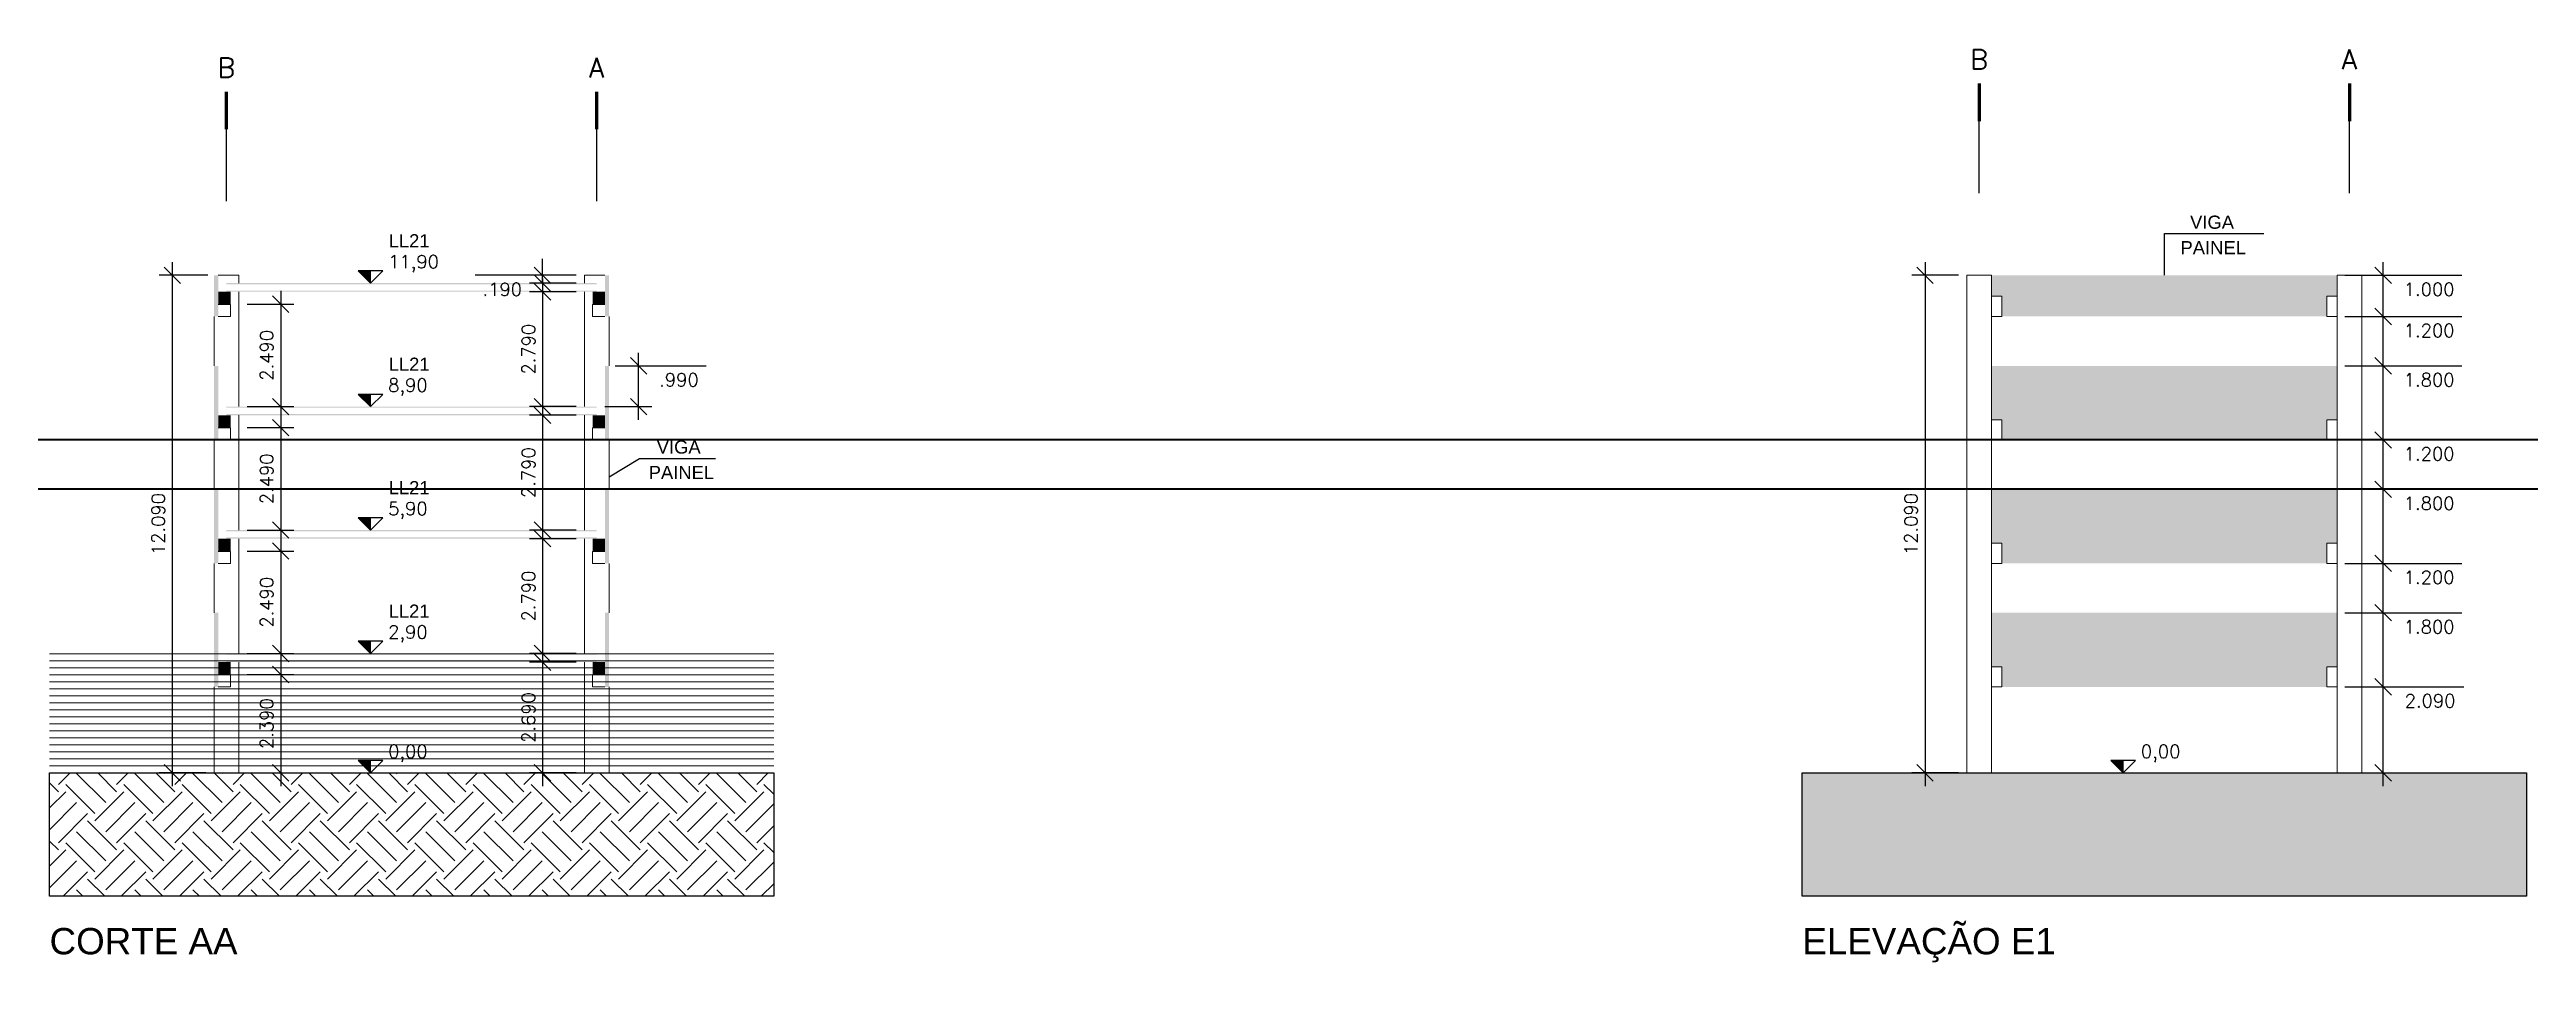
# Model space of a CAD drawing. Header units: millimetres. Extents: x 173 to 410, y -14 to 183.
# Drawn here: x 308.5 to 368.7, y 153.3 to 175.5 of the extents above; entities that cross this region are included whole.
import ezdxf
from ezdxf.enums import TextEntityAlignment as Align

# ---------------------------------------------------------------- set-up
doc = ezdxf.new("R2010")
doc.units = ezdxf.units.MM
doc.layers.get('0').update_dxf_attribs({"color": 4})
for name, color, linetype, lineweight in [('ARQ Alvenaria', 201, 'Continuous', 40), ('ARQ Estrutura', 7, 'Continuous', 50), ('ARQ Hachuras', 8, 'Continuous', 5)]:
    doc.layers.add(name, color=color, linetype=linetype, lineweight=lineweight)
for name, color, linetype in [('DIM-COTAS', 9, 'Continuous'), ('LINHA DE PISO', 6, 'Continuous'), ('SIMBOLOGIA', 1, 'Continuous'), ('SOLO', 28, 'Continuous'), ('TEXTO-2', 3, 'Continuous'), ('TEXTO-3', 4, 'Continuous')]:
    doc.layers.add(name, color=color, linetype=linetype)
doc.styles.add('RS', font='romans.shx')
doc.styles.get("Standard").update_dxf_attribs({"font": 'arial.ttf'})
doc.dimstyles.new('LE-200', dxfattribs={"dimscale": 2, "dimtxt": 0.16, "dimasz": 0.2, "dimexe": 0.16, "dimexo": 0.1, "dimgap": 0.09, "dimtad": 1, "dimdec": 3, "dimzin": 4, "dimdsep": 46, "dimtxsty": 'RS', "dimblk1": 'OBLIQUE', "dimblk2": 'OBLIQUE', "dimsah": 1, "dimcen": 0.1, "dimdle": 0.16, "dimclrt": 3, "dimadec": 0, "dimazin": 0, "dimtfac": 1, "dimtdec": 3, "dimtix": 1, "dimtmove": 2, "dimatfit": 3, "dimldrblk": 'OBLIQUE', "dimfxl": 1, "dimtolj": 1, "dimtzin": 0, "dimarcsym": 0})

msp = doc.modelspace()

# ---------------------------------------------------------------- texts
at = {"layer": 'TEXTO-2'}
for s, p in [('LL21', (316.6956, 170.6532)), ('VIGA', (360.4779, 171.1049)), ('PAINEL', (360.2444, 170.4858)), ('LL21', (316.6956, 167.6532)), ('VIGA', (323.2111, 165.6421)), ('LL21', (316.6956, 164.6532)), ('PAINEL', (323.0155, 165.023)), ('LL21', (316.6956, 161.6532))]:
    msp.add_text(s, height=0.32, dxfattribs=at).set_placement(p)
at = {"layer": 'TEXTO-3'}
for s, p in [('CORTE AA', (308.4535, 153.4736)), ('ELEVAÇÃO E1', (351.0535, 153.4736))]:
    msp.add_text(s, height=0.64, dxfattribs=at).set_placement(p)

# ---------------------------------------------------------------- blocks, each defined once
blk = doc.blocks.new('EixoVer200')
at = {"layer": 'SIMBOLOGIA'}
blk.add_line((-432.883, 356.298), (-432.883, 358.043), dxfattribs=at)
at = {"layer": 'SIMBOLOGIA', "const_width": 0.0806}
blk.add_lwpolyline([(-432.883, 358.043), (-432.883, 358.962)], dxfattribs=at)
at = {"layer": 'TEXTO-3', "style": 'RS'}
blk.add_attdef('1', text='', height=0.48, dxfattribs=at).set_placement((-432.889, 359.545), align=Align.MIDDLE_CENTER)
blk = doc.blocks.new('_OBLIQUE')
at = {"color": 0, "linetype": 'ByBlock'}
blk.add_line((-0.5, -0.5), (0.5, 0.5), dxfattribs=at)
blk = doc.blocks.new('*D23')
at = {"layer": 'Defpoints', "color": 0, "transparency": 16777216}
for p in [(321.453, 160.574), (320.436, 157.884), (321.453, 157.884)]:
    blk.add_point(p, dxfattribs=at)
at = {"layer": 'DIM-COTAS', "color": 0, "lineweight": -2, "transparency": 16777216}
for p, q in [((320.436, 160.894), (320.436, 157.564)), ((321.253, 160.574), (320.116, 160.574)), ((321.253, 157.884), (320.116, 157.884))]:
    blk.add_line(p, q, dxfattribs=at)
at = {"layer": 'DIM-COTAS', "color": 0, "lineweight": -2, "transparency": 16777216, "xscale": 0.4, "yscale": 0.4, "zscale": 0.4}
for p, rotation in [((320.436, 160.574), 90), ((320.436, 157.884), 270)]:
    blk.add_blockref('_OBLIQUE', p, dxfattribs=dict(at, rotation=rotation))
at = {"layer": 'DIM-COTAS', "color": 3, "transparency": 16777216, "insert": (320.096, 159.229), "char_height": 0.32, "attachment_point": 5, "rotation": 90, "style": 'RS'}
blk.add_mtext('\\A1;2.690', dxfattribs=at)
blk = doc.blocks.new('*D24')
at = {"layer": 'Defpoints', "color": 0, "transparency": 16777216}
for p in [(321.453, 163.574), (320.436, 160.784), (321.453, 160.784)]:
    blk.add_point(p, dxfattribs=at)
at = {"layer": 'DIM-COTAS', "color": 0, "lineweight": -2, "transparency": 16777216}
for p, q in [((320.436, 163.894), (320.436, 160.464)), ((321.253, 163.574), (320.116, 163.574)), ((321.253, 160.784), (320.116, 160.784))]:
    blk.add_line(p, q, dxfattribs=at)
at = {"layer": 'DIM-COTAS', "color": 0, "lineweight": -2, "transparency": 16777216, "xscale": 0.4, "yscale": 0.4, "zscale": 0.4}
for p, rotation in [((320.436, 163.574), 90), ((320.436, 160.784), 270)]:
    blk.add_blockref('_OBLIQUE', p, dxfattribs=dict(at, rotation=rotation))
at = {"layer": 'DIM-COTAS', "color": 3, "transparency": 16777216, "insert": (320.096, 162.179), "char_height": 0.32, "attachment_point": 5, "rotation": 90, "style": 'RS'}
blk.add_mtext('\\A1;2.790', dxfattribs=at)
blk = doc.blocks.new('*D25')
at = {"layer": 'Defpoints', "color": 0, "transparency": 16777216}
for p in [(321.453, 166.574), (320.436, 163.784), (321.453, 163.784)]:
    blk.add_point(p, dxfattribs=at)
at = {"layer": 'DIM-COTAS', "color": 0, "lineweight": -2, "transparency": 16777216}
for p, q in [((320.436, 166.894), (320.436, 163.464)), ((321.253, 166.574), (320.116, 166.574)), ((321.253, 163.784), (320.116, 163.784))]:
    blk.add_line(p, q, dxfattribs=at)
at = {"layer": 'DIM-COTAS', "color": 0, "lineweight": -2, "transparency": 16777216, "xscale": 0.4, "yscale": 0.4, "zscale": 0.4}
for p, rotation in [((320.436, 166.574), 90), ((320.436, 163.784), 270)]:
    blk.add_blockref('_OBLIQUE', p, dxfattribs=dict(at, rotation=rotation))
at = {"layer": 'DIM-COTAS', "color": 3, "transparency": 16777216, "insert": (320.096, 165.179), "char_height": 0.32, "attachment_point": 5, "rotation": 90, "style": 'RS'}
blk.add_mtext('\\A1;2.790', dxfattribs=at)
blk = doc.blocks.new('*D26')
at = {"layer": 'Defpoints', "color": 0, "transparency": 16777216}
for p in [(321.453, 169.574), (320.436, 166.784), (321.453, 166.784)]:
    blk.add_point(p, dxfattribs=at)
at = {"layer": 'DIM-COTAS', "color": 0, "lineweight": -2, "transparency": 16777216}
for p, q in [((320.436, 169.894), (320.436, 166.464)), ((321.253, 169.574), (320.116, 169.574)), ((321.253, 166.784), (320.116, 166.784))]:
    blk.add_line(p, q, dxfattribs=at)
at = {"layer": 'DIM-COTAS', "color": 0, "lineweight": -2, "transparency": 16777216, "xscale": 0.4, "yscale": 0.4, "zscale": 0.4}
for p, rotation in [((320.436, 169.574), 90), ((320.436, 166.784), 270)]:
    blk.add_blockref('_OBLIQUE', p, dxfattribs=dict(at, rotation=rotation))
at = {"layer": 'DIM-COTAS', "color": 3, "transparency": 16777216, "insert": (320.096, 168.179), "char_height": 0.32, "attachment_point": 5, "rotation": 90, "style": 'RS'}
blk.add_mtext('\\A1;2.790', dxfattribs=at)
blk = doc.blocks.new('*D27')
at = {"layer": 'Defpoints', "color": 0, "transparency": 16777216}
for p in [(320.436, 169.784), (321.453, 169.974), (321.453, 169.784)]:
    blk.add_point(p, dxfattribs=at)
at = {"layer": 'DIM-COTAS', "color": 0, "lineweight": -2, "transparency": 16777216}
for p, q in [((320.436, 169.974), (320.436, 170.374)), ((321.253, 169.974), (318.796, 169.974)), ((321.253, 169.784), (320.116, 169.784)), ((320.436, 169.784), (320.436, 169.974)), ((320.436, 169.784), (320.436, 169.384))]:
    blk.add_line(p, q, dxfattribs=at)
at = {"layer": 'DIM-COTAS', "color": 0, "lineweight": -2, "transparency": 16777216, "xscale": 0.4, "yscale": 0.4, "zscale": 0.4}
for p, rotation in [((320.436, 169.974), 270), ((320.436, 169.784), 90)]:
    blk.add_blockref('_OBLIQUE', p, dxfattribs=dict(at, rotation=rotation))
at = {"layer": 'DIM-COTAS', "color": 3, "transparency": 16777216, "insert": (319.456, 169.634), "char_height": 0.32, "attachment_point": 5, "style": 'RS'}
blk.add_mtext('\\A1;.190', dxfattribs=at)
blk = doc.blocks.new('*D28')
at = {"layer": 'Defpoints', "color": 0, "transparency": 16777216}
for p in [(313.053, 160.274), (313.053, 157.884), (314.071, 157.884)]:
    blk.add_point(p, dxfattribs=at)
at = {"layer": 'DIM-COTAS', "color": 0, "lineweight": -2, "transparency": 16777216}
for p, q in [((313.253, 160.274), (314.391, 160.274)), ((314.071, 160.594), (314.071, 157.564)), ((313.253, 157.884), (314.391, 157.884))]:
    blk.add_line(p, q, dxfattribs=at)
at = {"layer": 'DIM-COTAS', "color": 0, "lineweight": -2, "transparency": 16777216, "xscale": 0.4, "yscale": 0.4, "zscale": 0.4}
for p, rotation in [((314.071, 160.274), 90), ((314.071, 157.884), 270)]:
    blk.add_blockref('_OBLIQUE', p, dxfattribs=dict(at, rotation=rotation))
at = {"layer": 'DIM-COTAS', "color": 3, "transparency": 16777216, "insert": (313.731, 159.079), "char_height": 0.32, "attachment_point": 5, "rotation": 90, "style": 'RS'}
blk.add_mtext('\\A1;2.390', dxfattribs=at)
blk = doc.blocks.new('*D29')
at = {"layer": 'Defpoints', "color": 0, "transparency": 16777216}
for p in [(313.053, 163.274), (313.053, 160.784), (314.071, 160.784)]:
    blk.add_point(p, dxfattribs=at)
at = {"layer": 'DIM-COTAS', "color": 0, "lineweight": -2, "transparency": 16777216}
for p, q in [((313.253, 163.274), (314.391, 163.274)), ((314.071, 163.594), (314.071, 160.464)), ((313.253, 160.784), (314.391, 160.784))]:
    blk.add_line(p, q, dxfattribs=at)
at = {"layer": 'DIM-COTAS', "color": 0, "lineweight": -2, "transparency": 16777216, "xscale": 0.4, "yscale": 0.4, "zscale": 0.4}
for p, rotation in [((314.071, 163.274), 90), ((314.071, 160.784), 270)]:
    blk.add_blockref('_OBLIQUE', p, dxfattribs=dict(at, rotation=rotation))
at = {"layer": 'DIM-COTAS', "color": 3, "transparency": 16777216, "insert": (313.731, 162.029), "char_height": 0.32, "attachment_point": 5, "rotation": 90, "style": 'RS'}
blk.add_mtext('\\A1;2.490', dxfattribs=at)
blk = doc.blocks.new('*D30')
at = {"layer": 'Defpoints', "color": 0, "transparency": 16777216}
for p in [(313.053, 166.274), (313.053, 163.784), (314.071, 163.784)]:
    blk.add_point(p, dxfattribs=at)
at = {"layer": 'DIM-COTAS', "color": 0, "lineweight": -2, "transparency": 16777216}
for p, q in [((313.253, 166.274), (314.391, 166.274)), ((314.071, 166.594), (314.071, 163.464)), ((313.253, 163.784), (314.391, 163.784))]:
    blk.add_line(p, q, dxfattribs=at)
at = {"layer": 'DIM-COTAS', "color": 0, "lineweight": -2, "transparency": 16777216, "xscale": 0.4, "yscale": 0.4, "zscale": 0.4}
for p, rotation in [((314.071, 166.274), 90), ((314.071, 163.784), 270)]:
    blk.add_blockref('_OBLIQUE', p, dxfattribs=dict(at, rotation=rotation))
at = {"layer": 'DIM-COTAS', "color": 3, "transparency": 16777216, "insert": (313.731, 165.029), "char_height": 0.32, "attachment_point": 5, "rotation": 90, "style": 'RS'}
blk.add_mtext('\\A1;2.490', dxfattribs=at)
blk = doc.blocks.new('*D31')
at = {"layer": 'Defpoints', "color": 0, "transparency": 16777216}
for p in [(313.053, 169.274), (313.053, 166.784), (314.071, 166.784)]:
    blk.add_point(p, dxfattribs=at)
at = {"layer": 'DIM-COTAS', "color": 0, "lineweight": -2, "transparency": 16777216}
for p, q in [((313.253, 169.274), (314.391, 169.274)), ((314.071, 169.594), (314.071, 166.464)), ((313.253, 166.784), (314.391, 166.784))]:
    blk.add_line(p, q, dxfattribs=at)
at = {"layer": 'DIM-COTAS', "color": 0, "lineweight": -2, "transparency": 16777216, "xscale": 0.4, "yscale": 0.4, "zscale": 0.4}
for p, rotation in [((314.071, 169.274), 90), ((314.071, 166.784), 270)]:
    blk.add_blockref('_OBLIQUE', p, dxfattribs=dict(at, rotation=rotation))
at = {"layer": 'DIM-COTAS', "color": 3, "transparency": 16777216, "insert": (313.731, 168.029), "char_height": 0.32, "attachment_point": 5, "rotation": 90, "style": 'RS'}
blk.add_mtext('\\A1;2.490', dxfattribs=at)
blk = doc.blocks.new('*D32')
at = {"layer": 'Defpoints', "color": 0, "transparency": 16777216}
for p in [(312.503, 169.974), (311.436, 157.884), (312.453, 157.884)]:
    blk.add_point(p, dxfattribs=at)
at = {"layer": 'DIM-COTAS', "color": 0, "lineweight": -2, "transparency": 16777216}
for p, q in [((312.303, 169.974), (311.116, 169.974)), ((311.436, 170.294), (311.436, 157.564)), ((312.253, 157.884), (311.116, 157.884))]:
    blk.add_line(p, q, dxfattribs=at)
at = {"layer": 'DIM-COTAS', "color": 0, "lineweight": -2, "transparency": 16777216, "xscale": 0.4, "yscale": 0.4, "zscale": 0.4}
for p, rotation in [((311.436, 169.974), 90), ((311.436, 157.884), 270)]:
    blk.add_blockref('_OBLIQUE', p, dxfattribs=dict(at, rotation=rotation))
at = {"layer": 'DIM-COTAS', "color": 3, "transparency": 16777216, "insert": (311.096, 163.929), "char_height": 0.32, "attachment_point": 5, "rotation": 90, "style": 'RS'}
blk.add_mtext('\\A1;12.090', dxfattribs=at)
blk = doc.blocks.new('inc0')
at = {"layer": 'SIMBOLOGIA', "linetype": 'Continuous'}
blk.add_hatch(color=256, dxfattribs=at).paths.add_polyline_path([(0, 0.186), (-0.188, 0.186), (0, 0)])
blk.add_line((0, 0), (0, 0.186), dxfattribs=at)
at = {"layer": 'SIMBOLOGIA', "color": 3, "linetype": 'Continuous'}
blk.add_lwpolyline([(0.188, 0.186), (-0.188, 0.186), (0, 0)], close=True, dxfattribs=at)
at = {"layer": 'SIMBOLOGIA', "linetype": 'Continuous', "style": 'RS'}
blk.add_attdef('%%U0.00%%U', (0.268, 0.226), '', height=0.2, dxfattribs=at)
at = {"layer": 'TEXTO-3', "style": 'RS'}
blk.add_attdef('0.00', (0.268, 0.226), '', height=0.2, dxfattribs=at)
blk = doc.blocks.new('*D46')
at = {"layer": 'Defpoints', "color": 0, "transparency": 16777216}
for p in [(322.003, 167.774), (321.753, 166.784), (322.771, 166.784)]:
    blk.add_point(p, dxfattribs=at)
at = {"layer": 'DIM-COTAS', "color": 0, "lineweight": -2, "transparency": 16777216}
for p, q in [((322.771, 166.464), (322.771, 168.094)), ((322.203, 167.774), (324.411, 167.774)), ((321.953, 166.784), (323.091, 166.784))]:
    blk.add_line(p, q, dxfattribs=at)
at = {"layer": 'DIM-COTAS', "color": 0, "lineweight": -2, "transparency": 16777216, "xscale": 0.4, "yscale": 0.4, "zscale": 0.4}
for p, rotation in [((322.771, 167.774), 90), ((322.771, 166.784), 270)]:
    blk.add_blockref('_OBLIQUE', p, dxfattribs=dict(at, rotation=rotation))
at = {"layer": 'DIM-COTAS', "color": 3, "transparency": 16777216, "insert": (323.751, 167.434), "char_height": 0.32, "attachment_point": 5, "style": 'RS'}
blk.add_mtext('\\A1;.990', dxfattribs=at)
blk = doc.blocks.new('*D47')
at = {"layer": 'Defpoints', "color": 0, "transparency": 16777216}
for p in [(364.043, 159.974), (364.453, 157.884), (365.171, 157.884)]:
    blk.add_point(p, dxfattribs=at)
at = {"layer": 'DIM-COTAS', "color": 0, "lineweight": -2, "transparency": 16777216}
for p, q in [((365.171, 157.564), (365.171, 160.294)), ((364.243, 159.974), (367.131, 159.974)), ((364.653, 157.884), (365.491, 157.884))]:
    blk.add_line(p, q, dxfattribs=at)
at = {"layer": 'DIM-COTAS', "color": 0, "lineweight": -2, "transparency": 16777216, "xscale": 0.4, "yscale": 0.4, "zscale": 0.4}
for p, rotation in [((365.171, 159.974), 90), ((365.171, 157.884), 270)]:
    blk.add_blockref('_OBLIQUE', p, dxfattribs=dict(at, rotation=rotation))
at = {"layer": 'DIM-COTAS', "color": 3, "transparency": 16777216, "insert": (366.311, 159.634), "char_height": 0.32, "attachment_point": 5, "style": 'RS'}
blk.add_mtext('\\A1;2.090', dxfattribs=at)
blk = doc.blocks.new('*D48')
at = {"layer": 'Defpoints', "color": 0, "transparency": 16777216}
for p in [(364.043, 161.774), (364.043, 159.974), (365.171, 159.974)]:
    blk.add_point(p, dxfattribs=at)
at = {"layer": 'DIM-COTAS', "color": 0, "lineweight": -2, "transparency": 16777216}
for p, q in [((365.171, 159.654), (365.171, 162.094)), ((364.243, 161.774), (367.086, 161.774)), ((364.243, 159.974), (365.491, 159.974))]:
    blk.add_line(p, q, dxfattribs=at)
at = {"layer": 'DIM-COTAS', "color": 0, "lineweight": -2, "transparency": 16777216, "xscale": 0.4, "yscale": 0.4, "zscale": 0.4}
for p, rotation in [((365.171, 161.774), 90), ((365.171, 159.974), 270)]:
    blk.add_blockref('_OBLIQUE', p, dxfattribs=dict(at, rotation=rotation))
at = {"layer": 'DIM-COTAS', "color": 3, "transparency": 16777216, "insert": (366.289, 161.434), "char_height": 0.32, "attachment_point": 5, "style": 'RS'}
blk.add_mtext('\\A1;1.800', dxfattribs=at)
blk = doc.blocks.new('*D49')
at = {"layer": 'Defpoints', "color": 0, "transparency": 16777216}
for p in [(364.043, 162.974), (364.043, 161.774), (365.171, 161.774)]:
    blk.add_point(p, dxfattribs=at)
at = {"layer": 'DIM-COTAS', "color": 0, "lineweight": -2, "transparency": 16777216}
for p, q in [((365.171, 161.454), (365.171, 163.294)), ((364.243, 162.974), (367.086, 162.974)), ((364.243, 161.774), (365.491, 161.774))]:
    blk.add_line(p, q, dxfattribs=at)
at = {"layer": 'DIM-COTAS', "color": 0, "lineweight": -2, "transparency": 16777216, "xscale": 0.4, "yscale": 0.4, "zscale": 0.4}
for p, rotation in [((365.171, 162.974), 90), ((365.171, 161.774), 270)]:
    blk.add_blockref('_OBLIQUE', p, dxfattribs=dict(at, rotation=rotation))
at = {"layer": 'DIM-COTAS', "color": 3, "transparency": 16777216, "insert": (366.289, 162.634), "char_height": 0.32, "attachment_point": 5, "style": 'RS'}
blk.add_mtext('\\A1;1.200', dxfattribs=at)
blk = doc.blocks.new('*D50')
at = {"layer": 'Defpoints', "color": 0, "transparency": 16777216}
for p in [(364.043, 164.774), (364.453, 162.974), (365.171, 162.974)]:
    blk.add_point(p, dxfattribs=at)
at = {"layer": 'DIM-COTAS', "color": 0, "lineweight": -2, "transparency": 16777216}
for p, q in [((365.171, 162.654), (365.171, 165.094)), ((364.243, 164.774), (367.086, 164.774)), ((364.653, 162.974), (365.491, 162.974))]:
    blk.add_line(p, q, dxfattribs=at)
at = {"layer": 'DIM-COTAS', "color": 0, "lineweight": -2, "transparency": 16777216, "xscale": 0.4, "yscale": 0.4, "zscale": 0.4}
for p, rotation in [((365.171, 164.774), 90), ((365.171, 162.974), 270)]:
    blk.add_blockref('_OBLIQUE', p, dxfattribs=dict(at, rotation=rotation))
at = {"layer": 'DIM-COTAS', "color": 3, "transparency": 16777216, "insert": (366.289, 164.434), "char_height": 0.32, "attachment_point": 5, "style": 'RS'}
blk.add_mtext('\\A1;1.800', dxfattribs=at)
blk = doc.blocks.new('*D51')
at = {"layer": 'Defpoints', "color": 0, "transparency": 16777216}
for p in [(364.043, 165.974), (364.043, 164.774), (365.171, 164.774)]:
    blk.add_point(p, dxfattribs=at)
at = {"layer": 'DIM-COTAS', "color": 0, "lineweight": -2, "transparency": 16777216}
for p, q in [((365.171, 164.454), (365.171, 166.294)), ((364.243, 165.974), (367.086, 165.974)), ((364.243, 164.774), (365.491, 164.774))]:
    blk.add_line(p, q, dxfattribs=at)
at = {"layer": 'DIM-COTAS', "color": 0, "lineweight": -2, "transparency": 16777216, "xscale": 0.4, "yscale": 0.4, "zscale": 0.4}
for p, rotation in [((365.171, 165.974), 90), ((365.171, 164.774), 270)]:
    blk.add_blockref('_OBLIQUE', p, dxfattribs=dict(at, rotation=rotation))
at = {"layer": 'DIM-COTAS', "color": 3, "transparency": 16777216, "insert": (366.289, 165.634), "char_height": 0.32, "attachment_point": 5, "style": 'RS'}
blk.add_mtext('\\A1;1.200', dxfattribs=at)
blk = doc.blocks.new('*D52')
at = {"layer": 'Defpoints', "color": 0, "transparency": 16777216}
for p in [(364.043, 167.774), (364.453, 165.974), (365.171, 165.974)]:
    blk.add_point(p, dxfattribs=at)
at = {"layer": 'DIM-COTAS', "color": 0, "lineweight": -2, "transparency": 16777216}
for p, q in [((365.171, 165.654), (365.171, 168.094)), ((364.243, 167.774), (367.086, 167.774)), ((364.653, 165.974), (365.491, 165.974))]:
    blk.add_line(p, q, dxfattribs=at)
at = {"layer": 'DIM-COTAS', "color": 0, "lineweight": -2, "transparency": 16777216, "xscale": 0.4, "yscale": 0.4, "zscale": 0.4}
for p, rotation in [((365.171, 167.774), 90), ((365.171, 165.974), 270)]:
    blk.add_blockref('_OBLIQUE', p, dxfattribs=dict(at, rotation=rotation))
at = {"layer": 'DIM-COTAS', "color": 3, "transparency": 16777216, "insert": (366.289, 167.434), "char_height": 0.32, "attachment_point": 5, "style": 'RS'}
blk.add_mtext('\\A1;1.800', dxfattribs=at)
blk = doc.blocks.new('*D53')
at = {"layer": 'Defpoints', "color": 0, "transparency": 16777216}
for p in [(364.043, 168.974), (364.043, 167.774), (365.171, 167.774)]:
    blk.add_point(p, dxfattribs=at)
at = {"layer": 'DIM-COTAS', "color": 0, "lineweight": -2, "transparency": 16777216}
for p, q in [((365.171, 167.454), (365.171, 169.294)), ((364.243, 168.974), (367.086, 168.974)), ((364.243, 167.774), (365.491, 167.774))]:
    blk.add_line(p, q, dxfattribs=at)
at = {"layer": 'DIM-COTAS', "color": 0, "lineweight": -2, "transparency": 16777216, "xscale": 0.4, "yscale": 0.4, "zscale": 0.4}
for p, rotation in [((365.171, 168.974), 90), ((365.171, 167.774), 270)]:
    blk.add_blockref('_OBLIQUE', p, dxfattribs=dict(at, rotation=rotation))
at = {"layer": 'DIM-COTAS', "color": 3, "transparency": 16777216, "insert": (366.289, 168.634), "char_height": 0.32, "attachment_point": 5, "style": 'RS'}
blk.add_mtext('\\A1;1.200', dxfattribs=at)
blk = doc.blocks.new('*D54')
at = {"layer": 'Defpoints', "color": 0, "transparency": 16777216}
for p in [(364.043, 169.974), (364.453, 168.974), (365.171, 168.974)]:
    blk.add_point(p, dxfattribs=at)
at = {"layer": 'DIM-COTAS', "color": 0, "lineweight": -2, "transparency": 16777216}
for p, q in [((364.243, 169.974), (367.086, 169.974)), ((365.171, 168.654), (365.171, 170.294)), ((364.653, 168.974), (365.491, 168.974))]:
    blk.add_line(p, q, dxfattribs=at)
at = {"layer": 'DIM-COTAS', "color": 0, "lineweight": -2, "transparency": 16777216, "xscale": 0.4, "yscale": 0.4, "zscale": 0.4}
for p, rotation in [((365.171, 169.974), 90), ((365.171, 168.974), 270)]:
    blk.add_blockref('_OBLIQUE', p, dxfattribs=dict(at, rotation=rotation))
at = {"layer": 'DIM-COTAS', "color": 3, "transparency": 16777216, "insert": (366.289, 169.634), "char_height": 0.32, "attachment_point": 5, "style": 'RS'}
blk.add_mtext('\\A1;1.000', dxfattribs=at)
blk = doc.blocks.new('*D55')
at = {"layer": 'Defpoints', "color": 0, "transparency": 16777216}
for p in [(355.053, 169.974), (354.036, 157.884), (355.053, 157.884)]:
    blk.add_point(p, dxfattribs=at)
at = {"layer": 'DIM-COTAS', "color": 0, "lineweight": -2, "transparency": 16777216}
for p, q in [((354.853, 169.974), (353.716, 169.974)), ((354.036, 170.294), (354.036, 157.564)), ((354.853, 157.884), (353.716, 157.884))]:
    blk.add_line(p, q, dxfattribs=at)
at = {"layer": 'DIM-COTAS', "color": 0, "lineweight": -2, "transparency": 16777216, "xscale": 0.4, "yscale": 0.4, "zscale": 0.4}
for p, rotation in [((354.036, 169.974), 90), ((354.036, 157.884), 270)]:
    blk.add_blockref('_OBLIQUE', p, dxfattribs=dict(at, rotation=rotation))
at = {"layer": 'DIM-COTAS', "color": 3, "transparency": 16777216, "insert": (353.696, 163.929), "char_height": 0.32, "attachment_point": 5, "rotation": 90, "style": 'RS'}
blk.add_mtext('\\A1;12.090', dxfattribs=at)

# ---------------------------------------------------------------- dimensions: what is measured, and where the dimension line sits
at = {"layer": 'DIM-COTAS'}
for base, p1, p2, picture, middle in [((320.4356, 169.7838), (321.4535, 169.9738), (321.4535, 169.7838), '*D27', (319.4556, 169.6338)), ((365.1714, 168.9738), (364.0435, 169.9738), (364.4535, 168.9738), '*D54', (366.2885, 169.6338)), ((365.1714, 167.7738), (364.0435, 168.9738), (364.0435, 167.7738), '*D53', (366.2885, 168.6338)), ((322.7714, 166.7838), (322.0035, 167.7738), (321.7535, 166.7838), '*D46', (323.7514, 167.4338)), ((365.1714, 165.9738), (364.0435, 167.7738), (364.4535, 165.9738), '*D52', (366.2885, 167.4338)), ((365.1714, 164.7738), (364.0435, 165.9738), (364.0435, 164.7738), '*D51', (366.2885, 165.6338)), ((365.1714, 162.9738), (364.0435, 164.7738), (364.4535, 162.9738), '*D50', (366.2885, 164.4338)), ((365.1714, 161.7738), (364.0435, 162.9738), (364.0435, 161.7738), '*D49', (366.2885, 162.6338)), ((365.1714, 159.9738), (364.0435, 161.7738), (364.0435, 159.9738), '*D48', (366.2885, 161.4338)), ((365.1714, 157.8838), (364.0435, 159.9738), (364.4535, 157.8838), '*D47', (366.3114, 159.6338))]:
    dim = msp.add_linear_dim(base=base, p1=p1, p2=p2, angle=90, dimstyle='LE-200', override={"dimjust": 3}, dxfattribs=at)
    dim.commit()
    dim.dimension.update_dxf_attribs({"geometry": picture, "text_midpoint": middle})
for base, p1, p2, picture, middle in [((311.4356, 157.8838), (312.5035, 169.9738), (312.4535, 157.8838), '*D32', (311.0956, 163.9288)), ((320.4356, 166.7838), (321.4535, 169.5738), (321.4535, 166.7838), '*D26', (320.0956, 168.1788)), ((354.0356, 157.8838), (355.0535, 169.9738), (355.0535, 157.8838), '*D55', (353.6956, 163.9288)), ((314.0714, 166.7838), (313.0535, 169.2738), (313.0535, 166.7838), '*D31', (313.7314, 168.0288)), ((320.4356, 163.7838), (321.4535, 166.5738), (321.4535, 163.7838), '*D25', (320.0956, 165.1788)), ((314.0714, 163.7838), (313.0535, 166.2738), (313.0535, 163.7838), '*D30', (313.7314, 165.0288)), ((320.4356, 160.7838), (321.4535, 163.5738), (321.4535, 160.7838), '*D24', (320.0956, 162.1788)), ((314.0714, 160.7838), (313.0535, 163.2738), (313.0535, 160.7838), '*D29', (313.7314, 162.0288)), ((320.4356, 157.8838), (321.4535, 160.5738), (321.4535, 157.8838), '*D23', (320.0956, 159.2288)), ((314.0714, 157.8838), (313.0535, 160.2738), (313.0535, 157.8838), '*D28', (313.7314, 159.0788))]:
    dim = msp.add_linear_dim(base=base, p1=p1, p2=p2, angle=90, dimstyle='LE-200', dxfattribs=at)
    dim.commit()
    dim.dimension.update_dxf_attribs({"geometry": picture, "text_midpoint": middle})

# ---------------------------------------------------------------- hatches: boundary and pattern name
at = {"layer": 'ARQ Hachuras'}
for points in [[(312.4535, 168.9738), (312.4535, 169.9738), (312.5535, 169.9738), (312.5535, 168.9738)], [(312.7535, 169.7549), (312.7535, 169.7838), (321.7535, 169.7838), (321.7535, 169.7549)], [(321.9535, 168.9738), (321.9535, 169.9738), (322.0535, 169.9738), (322.0535, 168.9738)], [(312.5535, 169.2738), (312.5535, 169.5738), (312.8535, 169.5738), (312.8535, 169.2738)], [(312.7535, 169.5738), (312.7535, 169.6037), (321.7535, 169.6037), (321.7535, 169.5738)], [(321.6535, 169.2738), (321.6535, 169.5738), (321.9535, 169.5738), (321.9535, 169.2738)], [(312.4535, 165.9738), (312.4535, 167.7738), (312.5535, 167.7738), (312.5535, 165.9738)], [(321.9535, 165.9738), (321.9535, 167.7738), (322.0535, 167.7738), (322.0535, 165.9738)], [(312.7535, 166.7547), (312.7535, 166.7838), (321.7535, 166.7838), (321.7535, 166.7547)], [(312.5535, 166.2738), (312.5535, 166.5738), (312.8535, 166.5738), (312.8535, 166.2738)], [(312.7535, 166.5738), (312.7535, 166.6039), (321.7535, 166.6039), (321.7535, 166.5738)], [(321.6535, 166.2738), (321.6535, 166.5738), (321.9535, 166.5738), (321.9535, 166.2738)], [(312.4535, 162.9738), (312.4535, 164.7738), (312.5535, 164.7738), (312.5535, 162.9738)], [(321.9535, 162.9738), (321.9535, 164.7738), (322.0535, 164.7738), (322.0535, 162.9738)], [(312.7535, 163.7547), (312.7535, 163.7838), (321.7535, 163.7838), (321.7535, 163.7547)], [(312.5535, 163.2738), (312.5535, 163.5738), (312.8535, 163.5738), (312.8535, 163.2738)], [(312.7535, 163.5738), (312.7535, 163.6039), (321.7535, 163.6039), (321.7535, 163.5738)], [(321.6535, 163.2738), (321.6535, 163.5738), (321.9535, 163.5738), (321.9535, 163.2738)], [(312.4535, 159.9738), (312.4535, 161.7738), (312.5535, 161.7738), (312.5535, 159.9738)], [(321.9535, 159.9738), (321.9535, 161.7738), (322.0535, 161.7738), (322.0535, 159.9738)], [(312.7535, 160.7547), (312.7535, 160.7838), (321.7535, 160.7838), (321.7535, 160.7547)], [(312.5535, 160.2738), (312.5535, 160.5738), (312.8535, 160.5738), (312.8535, 160.2738)], [(312.7535, 160.5738), (312.7535, 160.6039), (321.7535, 160.6039), (321.7535, 160.5738)], [(321.6535, 160.2738), (321.6535, 160.5738), (321.9535, 160.5738), (321.9535, 160.2738)]]:
    msp.add_hatch(color=256, dxfattribs=at).paths.add_polyline_path(points, flags=17)
h = msp.add_hatch(color=256, dxfattribs=at)
h.paths.add_polyline_path([(363.7935, 168.9738), (363.7935, 169.4738), (364.0435, 169.4738), (364.0435, 169.9738), (355.6635, 169.9738), (355.6635, 169.4738), (355.9135, 169.4738), (355.9135, 168.9738)])
h.paths.add_polyline_path([(355.6635, 167.7738), (355.6635, 166.4738), (355.9135, 166.4738), (355.9135, 165.9738), (363.7935, 165.9738), (363.7935, 166.4738), (364.0435, 166.4738), (364.0435, 167.7738)])
h.paths.add_polyline_path([(363.7935, 162.9738), (363.7935, 163.4738), (364.0435, 163.4738), (364.0435, 164.7738), (355.6635, 164.7738), (355.6635, 163.4738), (355.9135, 163.4738), (355.9135, 162.9738)])
h.paths.add_polyline_path([(355.6635, 161.7738), (355.6635, 160.4738), (355.9135, 160.4738), (355.9135, 159.9738), (363.7935, 159.9738), (363.7935, 160.4738), (364.0435, 160.4738), (364.0435, 161.7738)])
at = {"layer": 'SOLO'}
h = msp.add_hatch(dxfattribs=at)
h.set_pattern_fill('EARTH', color=1, scale=4, angle=45, style=0)
h.set_pattern_definition([(45, (1618.2307, -419.3988), (1e-16, 1.41421356), [1, -1]), (45, (1617.9655, -419.1336), (1e-16, 1.41421356), [1, -1]), (45, (1617.7003, -418.8685), (1e-16, 1.41421356), [1, -1]), (135, (1617.7003, -418.6917), (-1.41421356, 2e-16), [1, -1]), (135, (1617.9655, -418.4265), (-1.41421356, 2e-16), [1, -1]), (135, (1618.2307, -418.1614), (-1.41421356, 2e-16), [1, -1])])
h.paths.add_polyline_path([(308.4535, 157.8838), (326.0535, 157.8838), (326.0535, 154.8838), (308.4535, 154.8838)])
msp.add_hatch(color=256, dxfattribs=at).paths.add_polyline_path([(351.0535, 157.8838), (368.6535, 157.8838), (368.6535, 154.8838), (351.0535, 154.8838)])

# ---------------------------------------------------------------- linework, layer by layer
at = {"layer": 'ARQ Alvenaria'}
for p in [(321.2535, 165.9838), (321.2535, 164.7838)]:
    msp.add_xline(p, (1, 0), dxfattribs=at)
at = {"layer": 'ARQ Estrutura', "lineweight": 0}
for p, q in [((312.5535, 169.9738), (313.0535, 169.9738)), ((313.0535, 169.7838), (313.0535, 169.9738)), ((321.4535, 169.7838), (321.4535, 169.9738)), ((321.4535, 169.9738), (321.9535, 169.9738)), ((355.6535, 169.9738), (355.0535, 169.9738)), ((355.0535, 169.9738), (355.0535, 157.8838)), ((355.6535, 157.8838), (355.6535, 169.9738)), ((364.6535, 169.9738), (364.0535, 169.9738)), ((364.0535, 169.9738), (364.0535, 157.8838)), ((364.6535, 157.8838), (364.6535, 169.9738)), ((312.5535, 169.2638), (312.8535, 169.2638)), ((312.8535, 168.9738), (312.8535, 169.2638)), ((313.0535, 166.7838), (313.0535, 169.5738)), ((321.4535, 166.7838), (321.4535, 169.5738)), ((321.6535, 168.9738), (321.6535, 169.2638)), ((321.6535, 169.2638), (321.9535, 169.2638)), ((355.9035, 169.4638), (355.6535, 169.4638)), ((355.6535, 169.4638), (355.6535, 168.9738)), ((355.9035, 168.9738), (355.9035, 169.4638)), ((363.8035, 168.9738), (363.8035, 169.4638)), ((363.8035, 169.4638), (364.0535, 169.4638)), ((364.0535, 169.4638), (364.0535, 168.9738)), ((312.4535, 167.7738), (312.4535, 168.9738)), ((312.5535, 168.9738), (312.8535, 168.9738)), ((321.6535, 168.9738), (321.9535, 168.9738)), ((322.0535, 167.7738), (322.0535, 168.9738)), ((355.6535, 168.9738), (355.9035, 168.9738)), ((364.0535, 168.9738), (363.8035, 168.9738)), ((312.5535, 166.2638), (312.8535, 166.2638)), ((312.8535, 165.9738), (312.8535, 166.2638)), ((313.0535, 163.7838), (313.0535, 166.5738)), ((321.4535, 163.7838), (321.4535, 166.5738)), ((321.6535, 165.9738), (321.6535, 166.2638)), ((321.6535, 166.2638), (321.9535, 166.2638)), ((355.9035, 166.4638), (355.6535, 166.4638)), ((355.6535, 166.4638), (355.6535, 165.9738)), ((355.9035, 165.9738), (355.9035, 166.4638)), ((363.8035, 165.9738), (363.8035, 166.4638)), ((363.8035, 166.4638), (364.0535, 166.4638)), ((364.0535, 166.4638), (364.0535, 165.9738)), ((312.4535, 164.7738), (312.4535, 165.9738)), ((312.5535, 165.9738), (312.8535, 165.9738)), ((321.6535, 165.9738), (321.9535, 165.9738)), ((322.0535, 164.7738), (322.0535, 165.9738)), ((355.6535, 165.9738), (355.9035, 165.9738)), ((364.0535, 165.9738), (363.8035, 165.9738)), ((312.5535, 163.2638), (312.8535, 163.2638)), ((312.8535, 162.9738), (312.8535, 163.2638)), ((313.0535, 160.7838), (313.0535, 163.5738)), ((321.4535, 160.7838), (321.4535, 163.5738)), ((321.6535, 162.9738), (321.6535, 163.2638)), ((321.6535, 163.2638), (321.9535, 163.2638)), ((355.9035, 163.4638), (355.6535, 163.4638)), ((355.6535, 163.4638), (355.6535, 162.9738)), ((355.9035, 162.9738), (355.9035, 163.4638)), ((363.8035, 162.9738), (363.8035, 163.4638)), ((363.8035, 163.4638), (364.0535, 163.4638)), ((364.0535, 163.4638), (364.0535, 162.9738)), ((312.4535, 161.7738), (312.4535, 162.9738)), ((312.5535, 162.9738), (312.8535, 162.9738)), ((321.6535, 162.9738), (321.9535, 162.9738)), ((322.0535, 161.7738), (322.0535, 162.9738)), ((355.6535, 162.9738), (355.9035, 162.9738)), ((364.0535, 162.9738), (363.8035, 162.9738)), ((312.5535, 160.2638), (312.8535, 160.2638)), ((312.8535, 159.9738), (312.8535, 160.2638)), ((313.0535, 157.8838), (313.0535, 160.5738)), ((321.4535, 157.8838), (321.4535, 160.5738)), ((321.6535, 159.9738), (321.6535, 160.2638)), ((321.6535, 160.2638), (321.9535, 160.2638)), ((355.9035, 160.4638), (355.6535, 160.4638)), ((355.6535, 160.4638), (355.6535, 159.9738)), ((355.9035, 159.9738), (355.9035, 160.4638)), ((363.8035, 159.9738), (363.8035, 160.4638)), ((363.8035, 160.4638), (364.0535, 160.4638)), ((364.0535, 160.4638), (364.0535, 159.9738)), ((312.4535, 157.8838), (312.4535, 159.9738)), ((312.5535, 159.9738), (312.8535, 159.9738)), ((321.6535, 159.9738), (321.9535, 159.9738)), ((322.0535, 157.8838), (322.0535, 159.9738)), ((355.6535, 159.9738), (355.9035, 159.9738)), ((364.0535, 159.9738), (363.8035, 159.9738)), ((312.4535, 157.8838), (313.0535, 157.8838)), ((321.4535, 157.8838), (322.0535, 157.8838)), ((355.0535, 157.8838), (355.6535, 157.8838)), ((364.0535, 157.8838), (364.6535, 157.8838))]:
    msp.add_line(p, q, dxfattribs=at)
at = {"layer": 'LINHA DE PISO', "lineweight": 0}
for p, q in [((308.4535, 160.7738), (326.0535, 160.7738)), ((308.4535, 160.6038), (326.0535, 160.6038)), ((308.4535, 160.4338), (326.0535, 160.4338)), ((308.4535, 160.2638), (326.0535, 160.2638)), ((308.4535, 160.0938), (326.0535, 160.0938)), ((308.4535, 159.9238), (326.0535, 159.9238)), ((308.4535, 159.7538), (326.0535, 159.7538)), ((308.4535, 159.5838), (326.0535, 159.5838)), ((308.4535, 159.4138), (326.0535, 159.4138)), ((308.4535, 159.2438), (326.0535, 159.2438)), ((308.4535, 159.0738), (326.0535, 159.0738)), ((308.4535, 158.9038), (326.0535, 158.9038)), ((308.4535, 158.7338), (326.0535, 158.7338)), ((308.4535, 158.5638), (326.0535, 158.5638)), ((308.4535, 158.3938), (326.0535, 158.3938)), ((308.4535, 158.2238), (326.0535, 158.2238)), ((308.4535, 158.0538), (326.0535, 158.0538)), ((351.0535, 157.8838), (368.6535, 157.8838))]:
    msp.add_line(p, q, dxfattribs=at)
at = {"layer": 'SIMBOLOGIA'}
for points in [[(359.8535, 169.9738), (359.8535, 170.9875), (362.2744, 170.9875)], [(322.0535, 165.0738), (322.7904, 165.5247), (324.6364, 165.5247)]]:
    msp.add_lwpolyline(points, dxfattribs=at)
at = {"layer": 'SOLO', "color": 1}
msp.add_lwpolyline([(308.4535, 157.8838), (326.0535, 157.8838), (326.0535, 154.8838), (308.4535, 154.8838)], close=True, dxfattribs=at)
at = {"layer": 'SOLO'}
msp.add_lwpolyline([(351.0535, 157.8838), (368.6535, 157.8838), (368.6535, 154.8838), (351.0535, 154.8838)], close=True, dxfattribs=at)

# ---------------------------------------------------------------- block references
at = {"layer": 'SIMBOLOGIA'}
for p, values in [((745.6368, -184.5245), {'1': 'B'}), ((754.6368, -184.5245), {'1': 'A'}), ((788.2368, -184.3245), {'1': 'B'}), ((797.2368, -184.3245), {'1': 'A'})]:
    msp.add_blockref('EixoVer200', p, dxfattribs=at).add_auto_attribs(values)
ref = msp.add_blockref('inc0', (316.2535, 169.7838), dxfattribs=dict(at, xscale=1.600000000000023, yscale=1.600000000000023, zscale=1.600000000000023))
ref.add_attrib('0.00', '11,90', (316.683, 170.1449), dxfattribs={"layer": 'TEXTO-2', "height": 0.32, "style": 'RS'})
ref.add_attrib('%%U0.00%%U', '%%U    %%U', (316.683, 170.1449), dxfattribs={"layer": '0', "linetype": 'Continuous', "height": 0.32, "style": 'RS'})
ref = msp.add_blockref('inc0', (316.2535, 166.7838), dxfattribs=dict(at, xscale=1.600000000000023, yscale=1.600000000000023, zscale=1.600000000000023))
ref.add_attrib('0.00', '8,90', (316.683, 167.1449), dxfattribs={"layer": 'TEXTO-2', "height": 0.32, "style": 'RS'})
ref.add_attrib('%%U0.00%%U', '%%U    %%U', (316.683, 167.1449), dxfattribs={"layer": '0', "linetype": 'Continuous', "height": 0.32, "style": 'RS'})
ref = msp.add_blockref('inc0', (316.2535, 163.7838), dxfattribs=dict(at, xscale=1.600000000000023, yscale=1.600000000000023, zscale=1.600000000000023))
ref.add_attrib('0.00', '5,90', (316.683, 164.1449), dxfattribs={"layer": 'TEXTO-2', "height": 0.32, "style": 'RS'})
ref.add_attrib('%%U0.00%%U', '%%U    %%U', (316.683, 164.1449), dxfattribs={"layer": '0', "linetype": 'Continuous', "height": 0.32, "style": 'RS'})
ref = msp.add_blockref('inc0', (316.2535, 160.7838), dxfattribs=dict(at, xscale=1.600000000000023, yscale=1.600000000000023, zscale=1.600000000000023))
ref.add_attrib('0.00', '2,90', (316.683, 161.1449), dxfattribs={"layer": 'TEXTO-2', "height": 0.32, "style": 'RS'})
ref.add_attrib('%%U0.00%%U', '%%U    %%U', (316.683, 161.1449), dxfattribs={"layer": '0', "linetype": 'Continuous', "height": 0.32, "style": 'RS'})
ref = msp.add_blockref('inc0', (316.2535, 157.8838), dxfattribs=dict(at, xscale=1.600000000000023, yscale=1.600000000000023, zscale=1.600000000000023))
ref.add_attrib('0.00', '0,00', (316.683, 158.2449), dxfattribs={"layer": 'TEXTO-2', "height": 0.32, "style": 'RS'})
ref.add_attrib('%%U0.00%%U', '%%U    %%U', (316.683, 158.2449), dxfattribs={"layer": '0', "linetype": 'Continuous', "height": 0.32, "style": 'RS'})
ref = msp.add_blockref('inc0', (358.8535, 157.8838), dxfattribs=dict(at, xscale=1.600000000000023, yscale=1.600000000000023, zscale=1.600000000000023))
ref.add_attrib('0.00', '0,00', (359.283, 158.2449), dxfattribs={"layer": 'TEXTO-2', "height": 0.32, "style": 'RS'})
ref.add_attrib('%%U0.00%%U', '%%U    %%U', (359.283, 158.2449), dxfattribs={"layer": '0', "linetype": 'Continuous', "height": 0.32, "style": 'RS'})

msp.set_redraw_order([(e.dxf.handle, doc.entitydb.next_handle()) for e in msp.query("TEXT MTEXT ATTDEF DIMENSION ARC_DIMENSION")])  # texts and dimensions are drawn at this point

doc.saveas('drawing.dxf')
